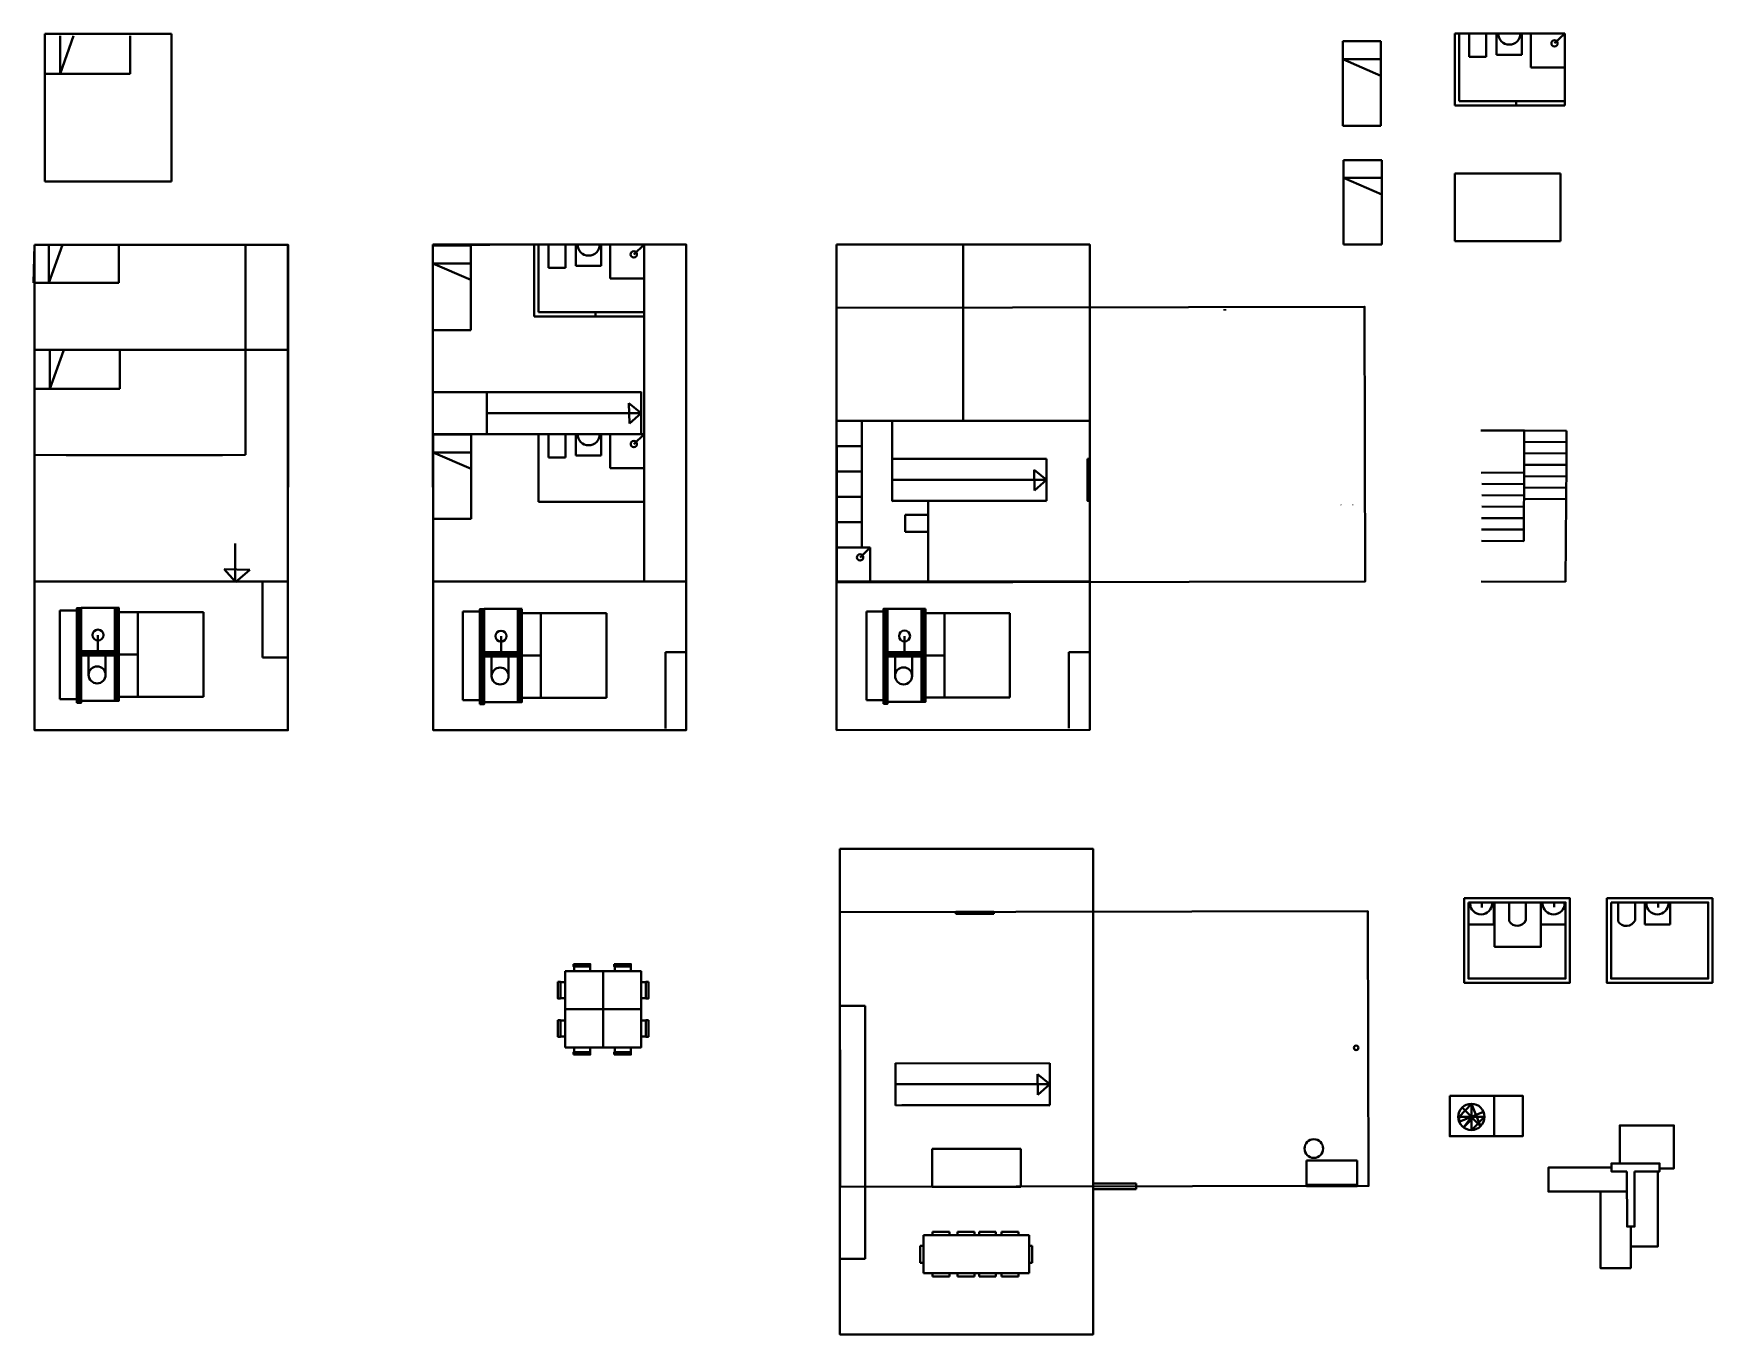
# Model space of a CAD drawing. Header units: inches. Extents: x -422522 to 22891, y -2973 to 414515.
# Drawn here: x 8444 to 12417, y 2492 to 5571 of the extents above; entities that cross this region are included whole.
import ezdxf

# ---------------------------------------------------------------- set-up
doc = ezdxf.new("R2010")
doc.units = ezdxf.units.IN
doc.header["$MEASUREMENT"] = 0
doc.layers.get('0').update_dxf_attribs({"lineweight": 40})
doc.layers.add('ARREDAMENTO', color=8, linetype='Continuous', lineweight=13)
doc.layers.add('PROIEZIONI_projections', color=145, linetype='Continuous', lineweight=13)

msp = doc.modelspace()

# ---------------------------------------------------------------- hatches: boundary and pattern name
h = msp.add_hatch()
h.set_pattern_fill('ANSI31', color=0)
h.paths.add_polyline_path([(8556.58442, 4211.36811), (8546.58442, 4211.36811), (8546.58442, 3986.70041), (8556.58442, 3986.70041)])
h.paths.add_polyline_path([(8646.09106, 4211.43528), (8636.58442, 4211.43528), (8636.58442, 3991.48204), (8646.09106, 3991.48204)])
h.paths.add_polyline_path([(8636.58442, 4109.16198), (8556.58442, 4109.16198), (8556.58442, 4099.16198), (8636.58442, 4099.16198)])
h = msp.add_hatch()
h.set_pattern_fill('ANSI31', color=0)
h.set_pattern_definition([(45, (953.74157, -2.58261), (-0.0883883476, 0.0883883476), [])])
h.paths.add_polyline_path([(9510.32599, 4208.78549), (9500.32599, 4208.78549), (9500.32599, 3984.1178), (9510.32599, 3984.1178)])
h.paths.add_polyline_path([(9599.83263, 4208.85267), (9590.32599, 4208.85267), (9590.32599, 3988.89943), (9599.83263, 3988.89943)])
h.paths.add_polyline_path([(9590.32599, 4106.57937), (9510.32599, 4106.57937), (9510.32599, 4096.57937), (9590.32599, 4096.57937)])
h = msp.add_hatch()
h.set_pattern_fill('ANSI31', color=0)
h.set_pattern_definition([(45, (1908.54753, -2.28017), (-0.0883883476, 0.0883883476), [])])
h.paths.add_polyline_path([(10465.13194, 4209.08794), (10455.13194, 4209.08794), (10455.13194, 3984.42024), (10465.13194, 3984.42024)])
h.paths.add_polyline_path([(10554.63858, 4209.15511), (10545.13194, 4209.15511), (10545.13194, 3989.20187), (10554.63858, 3989.20187)])
h.paths.add_polyline_path([(10545.13194, 4106.88181), (10465.13194, 4106.88181), (10465.13194, 4096.88181), (10545.13194, 4096.88181)])

# ---------------------------------------------------------------- linework, layer by layer
for p, q in [((8470.45469, 5570.48986), (8770.45469, 5570.48986)), ((8470.45469, 5220.48986), (8470.45469, 5570.48986)), ((8506.85327, 5565.35138), (8506.85327, 5475.35138)), ((8506.85327, 5475.35138), (8538.96965, 5565.35138)), ((8672.59579, 5565.35138), (8672.59579, 5475.35138)), ((8770.45469, 5570.48986), (8770.45469, 5220.48986)), ((12067.41335, 5570.77878), (11807.41335, 5570.77878)), ((11807.41335, 5400.77268), (11807.41335, 5570.77878)), ((11817.41335, 5570.77878), (11817.41335, 5410.77878)), ((11841.67609, 5515.77878), (11841.67609, 5570.77878)), ((11844.85957, 5570.77878), (11884.85957, 5570.77878)), ((11881.67609, 5570.77878), (11881.67609, 5515.77878)), ((11906.19289, 5570.77878), (11966.19289, 5570.77878)), ((11906.19289, 5520.77878), (11906.19289, 5570.77878)), ((11966.19289, 5570.77878), (11966.19289, 5520.77878)), ((11987.41335, 5570.77878), (12067.41335, 5570.77878)), ((11987.41335, 5490.77878), (11987.41335, 5570.77878)), ((12067.41335, 5570.77878), (12043.26324, 5547.69531)), ((12067.41668, 5570.77878), (12067.40767, 5400.77268)), ((12067.41335, 5570.77878), (12067.41335, 5490.77878)), ((12067.41335, 5410.77878), (12067.41335, 5570.77878)), ((12067.45918, 5400.77268), (12067.41668, 5570.77878)), ((11542.42026, 5552.45748), (11632.42026, 5552.45748)), ((11542.42026, 5352.45748), (11542.42026, 5552.45748)), ((11632.42026, 5552.45748), (11632.42026, 5352.45748)), ((11632.42026, 5509.99512), (11542.42026, 5509.99512)), ((11542.42026, 5509.99512), (11632.42026, 5471.06884)), ((11881.67609, 5515.77878), (11841.67609, 5515.77878)), ((11966.19289, 5520.77878), (11906.19289, 5520.77878)), ((12067.41335, 5490.77878), (11987.41335, 5490.77878)), ((8672.59579, 5475.35138), (8470.45467, 5475.35138)), ((11817.41335, 5410.77878), (12067.41335, 5410.77878)), ((11942.41335, 5410.77878), (11952.41335, 5410.77878)), ((11952.41335, 5410.77878), (11952.41335, 5400.77878)), ((11817.41335, 5400.77268), (11807.41335, 5400.77268)), ((12067.45918, 5400.77268), (11817.41335, 5400.77268)), ((11952.41335, 5400.77878), (12067.45918, 5400.77268)), ((11632.42026, 5352.45748), (11542.42026, 5352.45748)), ((11544.33354, 5271.48691), (11634.33354, 5271.48691)), ((11544.33354, 5071.48691), (11544.33354, 5271.48691)), ((11634.33354, 5271.48691), (11634.33354, 5071.48691)), ((8770.45469, 5220.48986), (8470.45469, 5220.48986)), ((11634.33354, 5229.02456), (11544.33354, 5229.02456)), ((11544.33354, 5229.02456), (11634.33354, 5190.09827)), ((11807.41337, 5239.53923), (11807.41337, 5079.53923)), ((12057.41337, 5239.53923), (11807.41337, 5239.53923)), ((12057.41337, 5079.53923), (12057.41337, 5239.53923)), ((8444.16864, 4981.16079), (8446.30976, 5071.16079)), ((8446.30976, 5071.16079), (8646.30976, 5071.16079)), ((8446.30976, 5071.16079), (8480.56724, 5071.16079)), ((8480.56724, 5071.16079), (8480.56724, 4981.16079)), ((8480.56724, 4981.16079), (8512.68362, 5071.16079)), ((8646.30976, 5071.16079), (8646.30976, 4981.16079)), ((8945.84476, 4573.46723), (8945.97407, 5071.03093)), ((8945.84476, 4573.46723), (8945.96807, 5047.93368)), ((9045.85358, 5071.19499), (9045.85358, 3983.71971)), ((9046.3098, 5071.00515), (9045.87132, 3922.15804)), ((9389.23596, 5069.24367), (9479.23596, 5069.24367)), ((9389.23596, 4869.24367), (9389.23596, 5069.24367)), ((9523.73412, 5071.14471), (9395.90205, 5071.10387)), ((9479.23596, 5069.24367), (9479.23596, 4869.24367)), ((9523.71518, 5071.30364), (9888.71518, 5071.30364)), ((9628.71518, 4901.29755), (9628.71518, 5071.30364)), ((9638.71518, 5071.30364), (9638.71518, 4911.30364)), ((9888.71518, 5071.30364), (9638.71518, 5071.30364)), ((9662.97792, 5016.30364), (9662.97792, 5071.30364)), ((9666.1614, 5071.30364), (9706.1614, 5071.30364)), ((9702.97792, 5071.30364), (9702.97792, 5016.30364)), ((9727.49472, 5071.30364), (9787.49472, 5071.30364)), ((9727.49472, 5021.30364), (9727.49472, 5071.30364)), ((9787.49472, 5071.30364), (9787.49472, 5021.30364)), ((9808.71518, 5071.30364), (9888.71518, 5071.30364)), ((9808.71518, 4991.30364), (9808.71518, 5071.30364)), ((9888.71518, 5071.30364), (9864.56507, 5048.22018)), ((9988.71518, 5071.30364), (9888.71518, 5071.30364)), ((9888.71518, 5071.30364), (9888.71518, 4991.30364)), ((9888.71518, 4911.30364), (9888.71518, 5071.30364)), ((9888.7185, 4873.13703), (9888.7185, 5071.30364)), ((9888.7185, 5071.30364), (9888.7185, 4873.13703)), ((9888.77001, 5071.32962), (9888.72776, 4273.88297)), ((10343.97731, 5071.7619), (10343.97731, 4671.7619)), ((10643.74922, 5071.68399), (10643.6408, 4654.50728)), ((10943.52114, 5071.60609), (10843.52114, 5071.60609)), ((10943.53888, 3922.75916), (10943.83746, 5071.606)), ((11634.33354, 5071.48691), (11544.33354, 5071.48691)), ((11807.41337, 5079.53923), (12057.41337, 5079.53923)), ((9479.23596, 5026.78131), (9389.23596, 5026.78131)), ((9389.23596, 5026.78131), (9479.23596, 4987.85502)), ((9702.97792, 5016.30364), (9662.97792, 5016.30364)), ((9787.49472, 5021.30364), (9727.49472, 5021.30364)), ((8646.30976, 4981.16079), (8444.16864, 4981.16079)), ((9888.71518, 4991.30364), (9808.71518, 4991.30364)), ((9638.71518, 4901.29755), (9628.71518, 4901.29755)), ((9638.71518, 4911.30364), (9888.71518, 4911.30364)), ((9888.761, 4901.29755), (9638.71518, 4901.29755)), ((9763.71518, 4911.30364), (9773.71518, 4911.30364)), ((9773.71518, 4911.30364), (9773.71518, 4901.30364)), ((9773.71518, 4901.30364), (9888.761, 4901.29755)), ((9479.23596, 4869.24367), (9389.23596, 4869.24367)), ((8945.90942, 4822.24908), (8446.38932, 4822.08951)), ((8482.81737, 4819.84893), (8482.81737, 4729.84893)), ((8482.81737, 4729.84893), (8514.93374, 4819.84893)), ((8648.55988, 4819.84893), (8648.55988, 4729.84893)), ((8648.55988, 4729.84893), (8446.41877, 4729.84893)), ((9517.07982, 4722.48756), (9389.28285, 4722.44674)), ((9389.28285, 4722.44674), (9389.28285, 4622.44674)), ((9517.07982, 4722.48756), (9517.07982, 4622.67904)), ((9517.07983, 4722.30836), (9882.06081, 4722.21351)), ((9882.06087, 4672.74224), (9852.97546, 4696.27477)), ((9852.97546, 4696.27477), (9854.03427, 4647.61789)), ((9882.06087, 4722.6465), (9882.06087, 4622.83798)), ((9888.74889, 4672.60629), (9888.74889, 4722.60629)), ((10344.08881, 4722.74918), (10344.08881, 4622.74918)), ((9517.07982, 4672.5833), (9882.06087, 4672.74224)), ((9854.03427, 4647.61789), (9882.06087, 4672.74224)), ((10943.52603, 4654.51191), (10344.07872, 4654.32041)), ((10344.07872, 4654.32041), (10384.07872, 4654.32041)), ((10384.07872, 4654.32041), (10404.07872, 4654.32041)), ((10404.07872, 4654.32041), (10404.07872, 4354.1777)), ((10404.07872, 4654.32041), (10404.07872, 4594.32041)), ((10476.29768, 4654.72997), (10476.29768, 4464.80375)), ((10943.52603, 4654.51191), (10941.52603, 4654.51191)), ((9389.28285, 4622.44674), (9888.74623, 4622.42028)), ((9389.37878, 4622.15744), (9479.37878, 4622.15744)), ((9389.37878, 4422.15744), (9389.37878, 4622.15744)), ((9479.37878, 4622.15744), (9479.37878, 4422.15744)), ((9517.07983, 4622.90787), (9882.06089, 4622.67905)), ((9638.74623, 4622.42028), (9638.74623, 4462.42028)), ((9888.74623, 4622.42028), (9638.74623, 4622.42028)), ((9663.00897, 4567.42028), (9663.00897, 4622.42028)), ((9666.19245, 4622.42028), (9706.19245, 4622.42028)), ((9703.00897, 4622.42028), (9703.00897, 4567.42028)), ((9727.52577, 4622.42028), (9787.52577, 4622.42028)), ((9727.52577, 4572.42028), (9727.52577, 4622.42028)), ((9787.52577, 4622.42028), (9787.52577, 4572.42028)), ((9808.74623, 4622.42028), (9888.74623, 4622.42028)), ((9808.74623, 4542.42028), (9808.74623, 4622.42028)), ((9888.74623, 4622.42028), (9864.59612, 4599.33681)), ((9888.74623, 4622.42028), (9888.74623, 4542.42028)), ((9888.74623, 4462.42028), (9888.74623, 4622.42028)), ((8945.84477, 4573.49322), (8446.45261, 4573.27575)), ((8521.45261, 4573.27575), (8891.45261, 4573.27575)), ((9045.85358, 4496.56448), (9045.85358, 4596.56448)), ((9479.37878, 4579.69508), (9389.37878, 4579.69508)), ((9389.37878, 4579.69508), (9479.37878, 4540.76879)), ((9787.52577, 4572.42028), (9727.52577, 4572.42028)), ((10404.07872, 4594.32041), (10344.12984, 4594.30126)), ((10344.12984, 4594.30126), (10344.12984, 4534.30126)), ((9703.00897, 4567.42028), (9663.00897, 4567.42028)), ((9888.74623, 4542.42028), (9808.74623, 4542.42028)), ((10344.12984, 4534.30126), (10404.07872, 4534.30126)), ((10404.07872, 4534.30126), (10404.07872, 4474.30126)), ((10476.00654, 4564.38439), (10476.00654, 4464.57586)), ((10476.00656, 4564.20518), (10840.98754, 4564.11033)), ((10840.9876, 4514.63906), (10811.90218, 4538.17159)), ((10811.90218, 4538.17159), (10812.96099, 4489.51471)), ((10840.9876, 4564.54332), (10840.9876, 4464.7348)), ((10476.00654, 4514.48013), (10840.9876, 4514.63906)), ((10812.96099, 4489.51471), (10840.9876, 4514.63906)), ((8446.56445, 4273.87526), (8446.56445, 4473.87526)), ((9638.74623, 4462.42028), (9888.74623, 4462.42028)), ((10404.07872, 4474.30126), (10344.16818, 4474.28212)), ((10344.16818, 4474.28212), (10344.16818, 4414.28212)), ((10476.00654, 4464.57586), (10561.10592, 4464.75134)), ((10476.00656, 4464.80469), (10840.98762, 4464.57587)), ((10476.29768, 4464.80375), (10561.39706, 4464.52952)), ((10479.30786, 4464.66515), (10519.30786, 4464.66515)), ((10840.9876, 4464.7348), (10490.9876, 4464.7348)), ((10561.39706, 4464.52952), (10561.3986, 4274.18106)), ((9479.37878, 4422.15744), (9389.37878, 4422.15744)), ((10344.16818, 4414.28212), (10404.07872, 4414.28212)), ((10404.07872, 4414.28212), (10404.07872, 4354.28212)), ((10506.39732, 4391.95244), (10506.39732, 4431.95244)), ((10506.39732, 4431.95244), (10561.39732, 4431.95244)), ((10561.39732, 4391.95244), (10506.39732, 4391.95244)), ((8920.97061, 4273.87526), (8920.97061, 4364.08639)), ((8920.97061, 4364.08639), (8920.97061, 4273.87526)), ((10404.07872, 4354.28212), (10344.23209, 4354.1777)), ((10344.23209, 4354.1777), (10424.23209, 4354.1777)), ((10344.23209, 4274.1777), (10344.23209, 4354.1777)), ((10424.23209, 4354.1777), (10400.08199, 4331.09424)), ((10424.23209, 4354.1777), (10424.23209, 4274.1777)), ((8920.97061, 4273.87526), (8895.26416, 4303.47926)), ((8895.26416, 4303.47926), (8955.93138, 4301.42478)), ((8955.93138, 4301.42478), (8922.36096, 4272.27411)), ((8446.56445, 4273.87526), (9045.85358, 4273.87526)), ((9045.85358, 4273.87526), (8985.85358, 4273.87526)), ((8985.85358, 4273.87526), (8985.85358, 4093.87526)), ((9389.42615, 4273.87526), (9988.7275, 4273.88452)), ((10424.23209, 4274.1777), (10344.23209, 4274.1777)), ((10344.2321, 4274.1777), (10943.53345, 4274.18696)), ((8546.58442, 3986.70041), (8546.58442, 4211.36811)), ((8546.58442, 4211.36811), (8556.58442, 4211.36811)), ((8636.58442, 4211.62354), (8556.58442, 4211.62354)), ((8556.58442, 4211.62354), (8556.58442, 3986.70041)), ((8636.58442, 4211.62354), (8636.58442, 3991.48204)), ((8636.58442, 4211.62354), (8646.58442, 4211.62354)), ((8646.09106, 4211.43528), (8636.58442, 4211.43528)), ((8646.09106, 3991.48204), (8646.09106, 4211.43528)), ((8546.58442, 4205.61717), (8506.58442, 4205.61717)), ((8546.58442, 4205.61717), (8506.58442, 4205.61717)), ((8506.58442, 4205.61717), (8506.58442, 3995.77989)), ((8645.93289, 4201.45866), (8845.93289, 4201.45866)), ((8691.15099, 4001.45866), (8691.15099, 4201.45866)), ((8691.15099, 4201.45866), (8691.15099, 4101.45866)), ((8845.93289, 4201.45866), (8845.93289, 4001.45866)), ((9045.93289, 4183.46984), (9045.93289, 3983.46984)), ((9500.32599, 4203.03456), (9460.32599, 4203.03456)), ((9500.32599, 4203.03456), (9460.32599, 4203.03456)), ((9460.32599, 4203.03456), (9460.32599, 3993.19728)), ((9500.32599, 3984.1178), (9500.32599, 4208.78549)), ((9500.32599, 4208.78549), (9510.32599, 4208.78549)), ((9590.32599, 4209.04093), (9510.32599, 4209.04093)), ((9510.32599, 4209.04093), (9510.32599, 3984.1178)), ((9590.32599, 4209.04093), (9590.32599, 3988.89943)), ((9590.32599, 4209.04093), (9600.32599, 4209.04093)), ((9599.83263, 4208.85267), (9590.32599, 4208.85267)), ((9599.67446, 4198.87605), (9799.67446, 4198.87605)), ((9599.83263, 3988.89943), (9599.83263, 4208.85267)), ((9644.89256, 3998.87605), (9644.89256, 4198.87605)), ((9644.89256, 4198.87605), (9644.89256, 4098.87605)), ((9799.67446, 4198.87605), (9799.67446, 3998.87605)), ((10455.13194, 4203.337), (10415.13194, 4203.337)), ((10455.13194, 4203.337), (10415.13194, 4203.337)), ((10415.13194, 4203.337), (10415.13194, 3993.49973)), ((10455.13194, 3984.42024), (10455.13194, 4209.08794)), ((10455.13194, 4209.08794), (10465.13194, 4209.08794)), ((10545.13194, 4209.34338), (10465.13194, 4209.34338)), ((10465.13194, 4209.34338), (10465.13194, 3984.42024)), ((10545.13194, 4209.34338), (10545.13194, 3989.20187)), ((10545.13194, 4209.34338), (10555.13194, 4209.34338)), ((10554.63858, 4209.15511), (10545.13194, 4209.15511)), ((10554.48042, 4199.17849), (10754.48042, 4199.17849)), ((10554.63858, 3989.20187), (10554.63858, 4209.15511)), ((10599.69852, 3999.17849), (10599.69852, 4199.17849)), ((10599.69852, 4199.17849), (10599.69852, 4099.17849)), ((10754.48042, 4199.17849), (10754.48042, 3999.17849)), ((8596.58442, 4109.16198), (8596.58442, 4147.29034)), ((9550.32599, 4106.57937), (9550.32599, 4144.70773)), ((10505.13194, 4106.88181), (10505.13194, 4145.01017)), ((8636.58442, 4109.16198), (8556.58442, 4109.16198)), ((8556.58442, 4099.16198), (8636.58442, 4099.16198)), ((8574.45344, 4052.99134), (8574.45344, 4099.16198)), ((8574.45344, 4099.16198), (8614.62051, 4099.16198)), ((8614.62051, 4099.16198), (8614.62051, 4052.99134)), ((8636.58442, 4099.16198), (8636.58442, 4109.16198)), ((8691.15099, 4101.45866), (8645.93289, 4101.45866)), ((8985.85358, 4093.87526), (9045.93685, 4093.85233)), ((9590.32599, 4106.57937), (9510.32599, 4106.57937)), ((9510.32599, 4096.57937), (9590.32599, 4096.57937)), ((9528.19501, 4050.40873), (9528.19501, 4096.57937)), ((9528.19501, 4096.57937), (9568.36208, 4096.57937)), ((9568.36208, 4096.57937), (9568.36208, 4050.40873)), ((9590.32599, 4096.57937), (9590.32599, 4106.57937)), ((9644.89256, 4098.87605), (9599.67446, 4098.87605)), ((9939.59515, 3926.45945), (9939.59515, 4106.45945)), ((9939.59515, 4106.45945), (9988.73032, 4106.45869)), ((10545.13194, 4106.88181), (10465.13194, 4106.88181)), ((10465.13194, 4096.88181), (10545.13194, 4096.88181)), ((10483.00097, 4050.71118), (10483.00097, 4096.88181)), ((10483.00097, 4096.88181), (10523.16803, 4096.88181)), ((10523.16803, 4096.88181), (10523.16803, 4050.71118)), ((10545.13194, 4096.88181), (10545.13194, 4106.88181)), ((10599.69852, 4099.17849), (10554.48042, 4099.17849)), ((10894.4011, 3926.76189), (10894.4011, 4106.76189)), ((10894.4011, 4106.76189), (10943.53627, 4106.76113)), ((9045.93289, 4083.46984), (9045.93289, 4083.46984)), ((8506.58442, 3995.77989), (8546.58442, 3995.77989)), ((8556.58442, 3986.70041), (8546.58442, 3986.70041)), ((8636.58442, 3991.48204), (8556.58442, 3991.48204)), ((8636.58442, 3991.48204), (8646.09106, 3991.48204)), ((8845.93289, 4001.45866), (8645.93289, 4001.45866)), ((8845.93289, 4001.45866), (8691.15099, 4001.45866)), ((9460.32599, 3993.19728), (9500.32599, 3993.19728)), ((9510.32599, 3984.1178), (9500.32599, 3984.1178)), ((9590.32599, 3988.89943), (9510.32599, 3988.89943)), ((9590.32599, 3988.89943), (9599.83263, 3988.89943)), ((9799.67446, 3998.87605), (9599.67446, 3998.87605)), ((9799.67446, 3998.87605), (9644.89256, 3998.87605)), ((10415.13194, 3993.49973), (10455.13194, 3993.49973)), ((10465.13194, 3984.42024), (10455.13194, 3984.42024)), ((10545.13194, 3989.20187), (10465.13194, 3989.20187)), ((10545.13194, 3989.20187), (10554.63858, 3989.20187)), ((10754.48042, 3999.17849), (10554.48042, 3999.17849)), ((10754.48042, 3999.17849), (10599.69852, 3999.17849)), ((11829.66675, 3524.55914), (12079.66675, 3524.55914)), ((11839.66671, 3462.15517), (11839.66671, 3512.15517)), ((11867.0309, 3514.29841), (11907.0309, 3514.29841)), ((11871.37353, 3514.29841), (11871.37353, 3502.81851)), ((11899.66671, 3512.15517), (11899.66671, 3462.15517)), ((11928.36423, 3514.29841), (11988.36423, 3514.29841)), ((11935.77524, 3469.85457), (11935.77524, 3514.29841)), ((11975.77524, 3514.29841), (11975.77524, 3472.27181)), ((12011.05717, 3462.08569), (12011.05717, 3512.08569)), ((12042.42858, 3514.55914), (12042.42858, 3503.12664)), ((12167.00852, 3524.55914), (12417.00852, 3524.55914)), ((12177.00848, 3462.15517), (12177.00848, 3512.15517)), ((12193.85869, 3469.64051), (12193.85869, 3514.08436)), ((12204.37267, 3514.29841), (12244.37267, 3514.29841)), ((12233.85869, 3514.08436), (12233.85869, 3472.05776)), ((12256.86475, 3462.29634), (12256.86475, 3512.29634)), ((12265.706, 3514.29841), (12325.706, 3514.29841)), ((12284.22894, 3514.43959), (12324.22894, 3514.43959)), ((12288.57157, 3514.43959), (12288.57157, 3502.95969)), ((12316.86475, 3512.29634), (12316.86475, 3462.29634)), ((10716.46814, 3491.97854), (10626.46814, 3491.97854)), ((10626.46814, 3491.97854), (10626.46814, 3487.69811)), ((10626.46814, 3487.69811), (10716.77708, 3487.69811)), ((10716.77708, 3487.69811), (10716.46814, 3491.97854)), ((11899.66671, 3462.15517), (11839.66671, 3462.15517)), ((12071.05717, 3462.08569), (12011.05717, 3462.08569)), ((12316.86475, 3462.29634), (12256.86475, 3462.29634)), ((10951.39356, 2842.46234), (10951.38511, 3389.18625)), ((9723.13921, 3362.82353), (9723.13921, 3351.6584)), ((9723.13921, 3351.6584), (9761.09442, 3351.6584)), ((9761.09442, 3351.6584), (9761.09442, 3362.82353)), ((9819.39879, 3362.82353), (9819.39879, 3351.6584)), ((9819.39879, 3351.6584), (9857.354, 3351.6584)), ((9857.354, 3351.6584), (9857.354, 3362.82353)), ((9690.7744, 3325.64452), (9701.93953, 3325.64452)), ((9893.10466, 3325.64452), (9881.93953, 3325.64452)), ((9881.93953, 3325.64452), (9881.93953, 3287.68931)), ((9701.93953, 3287.68931), (9690.7744, 3287.68931)), ((9791.93953, 3261.6584), (9701.93953, 3261.6584)), ((9701.93953, 3261.6584), (9701.93953, 3171.6584)), ((9791.93953, 3171.6584), (9791.93953, 3261.6584)), ((9881.93953, 3287.68931), (9893.10466, 3287.68931)), ((10352.29507, 3269.62328), (10412.29507, 3269.62328)), ((10412.29507, 3269.62328), (10412.29507, 2670.93431)), ((9690.7744, 3235.03703), (9701.93953, 3235.03703)), ((9893.10466, 3235.03703), (9881.93953, 3235.03703)), ((9881.93953, 3235.03703), (9881.93953, 3197.08182)), ((9701.93953, 3197.08182), (9690.7744, 3197.08182)), ((9881.93953, 3197.08182), (9893.10466, 3197.08182)), ((9701.93953, 3171.6584), (9791.93953, 3171.6584)), ((9723.13921, 3160.49328), (9723.13921, 3171.6584)), ((9761.09442, 3171.6584), (9761.09442, 3160.49328)), ((9819.39879, 3160.49328), (9819.39879, 3171.6584)), ((9857.354, 3171.6584), (9857.354, 3160.49328)), ((10483.86662, 3134.06702), (10483.86662, 3034.2585)), ((10483.86664, 3133.88782), (10848.84762, 3133.79296)), ((10848.84768, 3084.32169), (10819.76227, 3107.85422)), ((10819.76227, 3107.85422), (10820.82107, 3059.19734)), ((10848.84768, 3134.22596), (10848.84768, 3034.41743)), ((10483.86662, 3084.16276), (10848.84768, 3084.32169)), ((10820.82107, 3059.19734), (10848.84768, 3084.32169)), ((10483.86664, 3034.48732), (10848.8477, 3034.2585)), ((10848.84768, 3034.41743), (10498.84768, 3034.41743)), ((11817.88099, 3007.11258), (11846.59769, 3038.19202)), ((11824.63245, 3029.1003), (11868.56292, 2985.12487)), ((11868.56292, 2985.12487), (11846.59769, 3038.19202)), ((11846.59769, 3038.19202), (11846.59769, 2976.03315)), ((11900.64887, 3057.06033), (11900.64887, 2961.21457)), ((11877.67712, 3007.11258), (11815.51825, 3007.11258)), ((11815.51825, 3007.11258), (11846.59769, 3007.11258)), ((11875.31438, 3018.99883), (11817.88099, 2995.22634)), ((11817.88099, 2995.22634), (11817.88099, 3007.11258)), ((11828.21874, 2982.04975), (11857.5803, 3011.65844)), ((11846.59769, 3007.11258), (11828.21874, 2982.04975)), ((11846.59769, 2976.03315), (11877.67712, 3007.11258)), ((11857.5803, 3011.65844), (11875.31438, 3018.99883)), ((10352.09218, 2843.86034), (10352.09218, 2923.86034)), ((10570.42418, 2841.67553), (10570.42418, 2931.67553)), ((10570.42418, 2931.67553), (10580.42418, 2931.67553)), ((10780.42418, 2931.67553), (10580.42418, 2931.67553)), ((10780.42418, 2841.67553), (10780.42418, 2931.67553)), ((11576.36343, 2903.7531), (11456.36343, 2903.7531)), ((11456.36343, 2903.7531), (11456.48786, 2843.50552)), ((11576.36343, 2849.7531), (11576.36343, 2903.7531)), ((10780.42418, 2841.67553), (10570.42418, 2841.67553)), ((10978.17851, 2849.54515), (10951.39345, 2849.54474)), ((10951.39345, 2849.54474), (11053.25886, 2849.54474)), ((11053.25886, 2835.88765), (10951.39366, 2835.88765)), ((11053.25886, 2849.54474), (11053.25886, 2835.88849)), ((11456.48177, 2846.45193), (11576.36343, 2846.7531)), ((11456.48786, 2843.50552), (11576.36343, 2843.50552)), ((11576.36343, 2843.7531), (11576.36343, 2849.7531)), ((10542.18206, 2661.62105), (10542.18206, 2701.62105)), ((10542.18206, 2701.62105), (10549.87165, 2701.62105)), ((10549.87165, 2637.09852), (10549.87165, 2727.09852)), ((10549.87165, 2727.09852), (10799.87165, 2727.09852)), ((10571.60291, 2734.78811), (10611.60291, 2734.78811)), ((10571.60291, 2727.09852), (10571.60291, 2734.78811)), ((10611.60291, 2727.09852), (10571.60291, 2727.09852)), ((10611.60291, 2734.78811), (10611.60291, 2727.09852)), ((10630.68693, 2734.78811), (10670.68693, 2734.78811)), ((10630.68693, 2727.09852), (10630.68693, 2734.78811)), ((10670.68693, 2734.78811), (10670.68693, 2727.09852)), ((10681.54408, 2734.78811), (10721.54408, 2734.78811)), ((10681.54408, 2727.09852), (10681.54408, 2734.78811)), ((10721.54408, 2734.78811), (10721.54408, 2727.09852)), ((10734.64494, 2734.78811), (10774.64494, 2734.78811)), ((10734.64494, 2727.09852), (10734.64494, 2734.78811)), ((10774.64494, 2734.78811), (10774.64494, 2727.09852)), ((10799.87165, 2727.09852), (10799.87165, 2637.09852)), ((10807.56124, 2701.62105), (10799.87165, 2701.62105)), ((10807.56124, 2661.62105), (10807.56124, 2701.62105)), ((10412.29507, 2670.93431), (10352.14743, 2670.91509)), ((10549.87165, 2661.62105), (10542.18206, 2661.62105)), ((10799.87165, 2637.09852), (10549.87165, 2637.09852)), ((10571.60291, 2637.09852), (10571.60291, 2629.40893)), ((10571.60291, 2629.40893), (10611.60291, 2629.40893)), ((10611.60291, 2629.40893), (10611.60291, 2637.09852)), ((10630.68693, 2637.09852), (10630.68693, 2629.40893)), ((10630.68693, 2629.40893), (10670.68693, 2629.40893)), ((10670.68693, 2629.40893), (10670.68693, 2637.09852)), ((10681.54408, 2637.09852), (10681.54408, 2629.40893)), ((10681.54408, 2629.40893), (10721.54408, 2629.40893)), ((10721.54408, 2629.40893), (10721.54408, 2637.09852)), ((10734.64494, 2637.09852), (10734.64494, 2629.40893)), ((10734.64494, 2629.40893), (10774.64494, 2629.40893)), ((10774.64494, 2629.40893), (10774.64494, 2637.09852)), ((10799.87165, 2661.62105), (10807.56124, 2661.62105))]:
    msp.add_line(p, q)
at = {"ltscale": 0.5}
for p, q in [((11869.31228, 4631.42466), (11971.78165, 4631.63629)), ((11971.78529, 4631.63853), (11971.44798, 4531.75726)), ((12071.96282, 4630.90037), (11971.96007, 4631.43041)), ((12071.81824, 4603.90085), (12071.96282, 4630.90037)), ((12071.67661, 4576.90132), (11971.67386, 4577.43136)), ((12071.82118, 4603.90084), (11971.81844, 4604.43088)), ((12071.53203, 4549.9018), (12071.67661, 4576.90132)), ((12071.67661, 4576.90132), (12071.82118, 4603.90084)), ((11869.51856, 4531.54674), (11971.44798, 4531.75726)), ((11971.44798, 4531.75726), (11971.30341, 4504.75774)), ((12071.53645, 4549.90178), (11971.53371, 4550.43182)), ((12071.39187, 4522.90226), (12071.53645, 4549.90178)), ((11971.30341, 4504.75774), (11871.30072, 4505.2987)), ((11971.30341, 4504.75774), (11971.15883, 4477.75822)), ((12071.24729, 4495.90274), (11971.24455, 4496.43278)), ((12071.39187, 4522.90226), (11971.38913, 4523.4323)), ((12071.10272, 4468.90322), (12071.24729, 4495.90274)), ((12071.24729, 4495.90274), (12071.39187, 4522.90226)), ((11971.01425, 4450.7587), (11871.01157, 4451.29966)), ((11971.15883, 4477.75822), (11871.15614, 4478.29918)), ((11971.00983, 4450.75873), (11970.86525, 4423.75921)), ((11971.15883, 4477.75822), (11971.01425, 4450.7587)), ((11971.10285, 4469.69797), (12071.10272, 4468.90322)), ((12069.66657, 4273.04604), (12071.10272, 4468.90322)), ((11970.86525, 4423.75921), (11870.86257, 4424.30016)), ((11970.86525, 4423.75921), (11970.72068, 4396.75969)), ((11970.57315, 4369.76019), (11870.57047, 4370.30114)), ((11970.72068, 4396.75969), (11870.71799, 4397.30065)), ((11970.71773, 4396.75971), (11970.57315, 4369.76019)), ((12069.66657, 4273.04604), (11870.05022, 4274.12584))]:
    msp.add_line(p, q, dxfattribs=at)
at = {"color": 3}
for points in [[(8446.30976, 5071.16079), (9045.85358, 5071.00497), (9045.87132, 3922.15804), (8446.67687, 3921.96817)], [(9389.17136, 5071.45946), (9988.71518, 5071.30364), (9988.73293, 3922.45671), (9389.53847, 3922.26684)], [(10343.97731, 5071.7619), (10943.52114, 5071.60609), (10943.53888, 3922.75916), (10344.34443, 3922.56928)], [(10351.8374, 3641.44454), (10951.38122, 3641.28872), (10951.39896, 2492.44179), (10352.20451, 2492.25191)]]:
    msp.add_lwpolyline(points, close=True, dxfattribs=at)
at = {"color": 1}
for points in [[(10345.31976, 4271.54422), (10343.97731, 4921.54283), (11593.97465, 4924.12446), (11595.3171, 4274.12584)], [(10353.17984, 2841.22685), (10351.8374, 3491.22546), (11601.83473, 3493.80709), (11603.17718, 2843.80848)]]:
    msp.add_lwpolyline(points, close=True, dxfattribs=at)
for points in [[(8945.90942, 4822.24908), (9046.21487, 4822.24908), (9046.21487, 4822.28112), (8945.90942, 4822.28112)], [(10938.36993, 4564.0864), (10943.69265, 4564.0864), (10943.69265, 4464.71087), (10938.36993, 4464.71087)], [(11829.66675, 3524.55914), (12079.66675, 3524.55914), (12079.66675, 3324.55914), (11829.66675, 3324.55914)], [(11839.66675, 3514.55914), (12069.66675, 3514.55914), (12069.66675, 3334.55914), (11839.66675, 3334.55914)], [(11901.32509, 3514.29841), (12011.05721, 3514.29841), (12011.05721, 3409.87296), (11901.32509, 3409.87296)], [(12167.00852, 3524.55914), (12417.00852, 3524.55914), (12417.00852, 3324.55914), (12167.00852, 3324.55914)], [(12177.00852, 3514.55914), (12407.00852, 3514.55914), (12407.00852, 3334.55914), (12177.00852, 3334.55914)], [(9701.93953, 3351.6584), (9791.93953, 3351.6584), (9791.93953, 3261.6584), (9701.93953, 3261.6584)], [(9722.06899, 3368.6598), (9761.64093, 3368.6598), (9761.64093, 3362.82353), (9722.06899, 3362.82353)], [(9791.93953, 3351.6584), (9881.93953, 3351.6584), (9881.93953, 3261.6584), (9791.93953, 3261.6584)], [(9818.32857, 3368.6598), (9857.90051, 3368.6598), (9857.90051, 3362.82353), (9818.32857, 3362.82353)], [(9684.93814, 3326.71473), (9684.93814, 3287.1428), (9690.7744, 3287.1428), (9690.7744, 3326.71473)], [(9898.94092, 3326.71473), (9898.94092, 3287.1428), (9893.10466, 3287.1428), (9893.10466, 3326.71473)], [(9791.93953, 3261.6584), (9881.93953, 3261.6584), (9881.93953, 3171.6584), (9791.93953, 3171.6584)], [(9684.93814, 3236.10725), (9684.93814, 3196.53531), (9690.7744, 3196.53531), (9690.7744, 3236.10725)], [(9898.94092, 3236.10725), (9898.94092, 3196.53531), (9893.10466, 3196.53531), (9893.10466, 3236.10725)], [(9722.06899, 3154.65701), (9761.64093, 3154.65701), (9761.64093, 3160.49328), (9722.06899, 3160.49328)], [(9818.32857, 3154.65701), (9857.90051, 3154.65701), (9857.90051, 3160.49328), (9818.32857, 3160.49328)], [(11795.39671, 3057.06033), (11968.21286, 3057.06033), (11968.21286, 2961.21457), (11795.39671, 2961.21457)]]:
    msp.add_lwpolyline(points, close=True)
for points in [[(12292.05849, 2885.22915), (12326.03385, 2885.22915), (12326.03385, 2986.79946), (12197.52214, 2986.79946), (12197.52214, 2896.76533)], [(12214.84237, 2830.43359), (12028.99179, 2830.43359), (12028.99179, 2887.14239), (12177.84883, 2887.3905)], [(12214.80117, 2878.01568), (12177.84883, 2878.01568), (12177.84883, 2896.76533), (12292.05849, 2896.76533), (12292.05849, 2878.01568), (12232.77387, 2878.01568)], [(12197.52214, 2878.01568), (12214.80117, 2878.01568)], [(12232.77387, 2878.01568), (12232.88688, 2747.47746), (12214.91418, 2747.47746), (12214.80117, 2878.01568)], [(12287.4904, 2878.01568), (12287.48419, 2700.19247), (12223.90053, 2700.19247), (12223.90053, 2747.47746)], [(12223.90053, 2747.47746), (12223.90053, 2649.33666), (12152.06632, 2649.33666), (12152.06632, 2830.43359), (12214.84237, 2830.43359)]]:
    msp.add_lwpolyline(points)
for centre, radius in [((12043.26324, 5547.69531), 7.44605), ((9864.56507, 5048.22018), 7.44605), ((9864.59612, 4599.33681), 7.44605), ((10400.08199, 4331.09424), 7.44605), ((8596.58442, 4147.29034), 13.01522), ((9550.32599, 4144.70773), 13.01522), ((10505.13194, 4145.01017), 13.01522), ((8594.53697, 4052.99134), 20.08353), ((9548.27854, 4050.40873), 20.08353), ((10503.0845, 4050.71118), 20.08353), ((11574.03257, 3170.63188), 5.3372), ((11846.59769, 3007.11258), 31.07943), ((11473.79965, 2932.14306), 22.05767)]:
    msp.add_circle(centre, radius)
for centre, radius, start, end in [((11936.19289, 5570.77878), 26.04967, 180, 0), ((9757.49472, 5071.30364), 26.04967, 180, 0), ((9757.52577, 4622.42028), 26.04967, 180, 0), ((11869.66671, 3512.15517), 26.04967, 180, 0), ((12041.05717, 3512.08569), 26.04967, 180, 0), ((12286.86475, 3512.29634), 26.04967, 180, 0), ((11955.09847, 3482.26225), 22.96383, 212.70501084, 334.21146625), ((12213.18192, 3482.04819), 22.96383, 212.70501084, 334.21146625)]:
    msp.add_arc(centre, radius, start, end)
at = {"layer": 'ARREDAMENTO'}
for p, q in [((11266.551, 4923.39994), (11260.30622, 4923.39994)), ((11260.30622, 4917.44761), (11266.551, 4917.44761)), ((11260.30622, 4916.47446), (11266.551, 4916.47446))]:
    msp.add_line(p, q, dxfattribs=at)
at = {"layer": 'ARREDAMENTO', "linetype": 'Continuous'}
for p, q in [((11538.23038, 4455.92593, -27.27667), (11537.87786, 4454.86108, -27.27667)), ((11565.89808, 4455.92593, -27.27667), (11566.2506, 4454.86108, -27.27667))]:
    msp.add_line(p, q, dxfattribs=at)
at = {"layer": 'PROIEZIONI_projections'}
msp.add_line((11594.38578, 4718.81639), (11594.38578, 4725.06117), dxfattribs=at)

doc.saveas('drawing.dxf')
